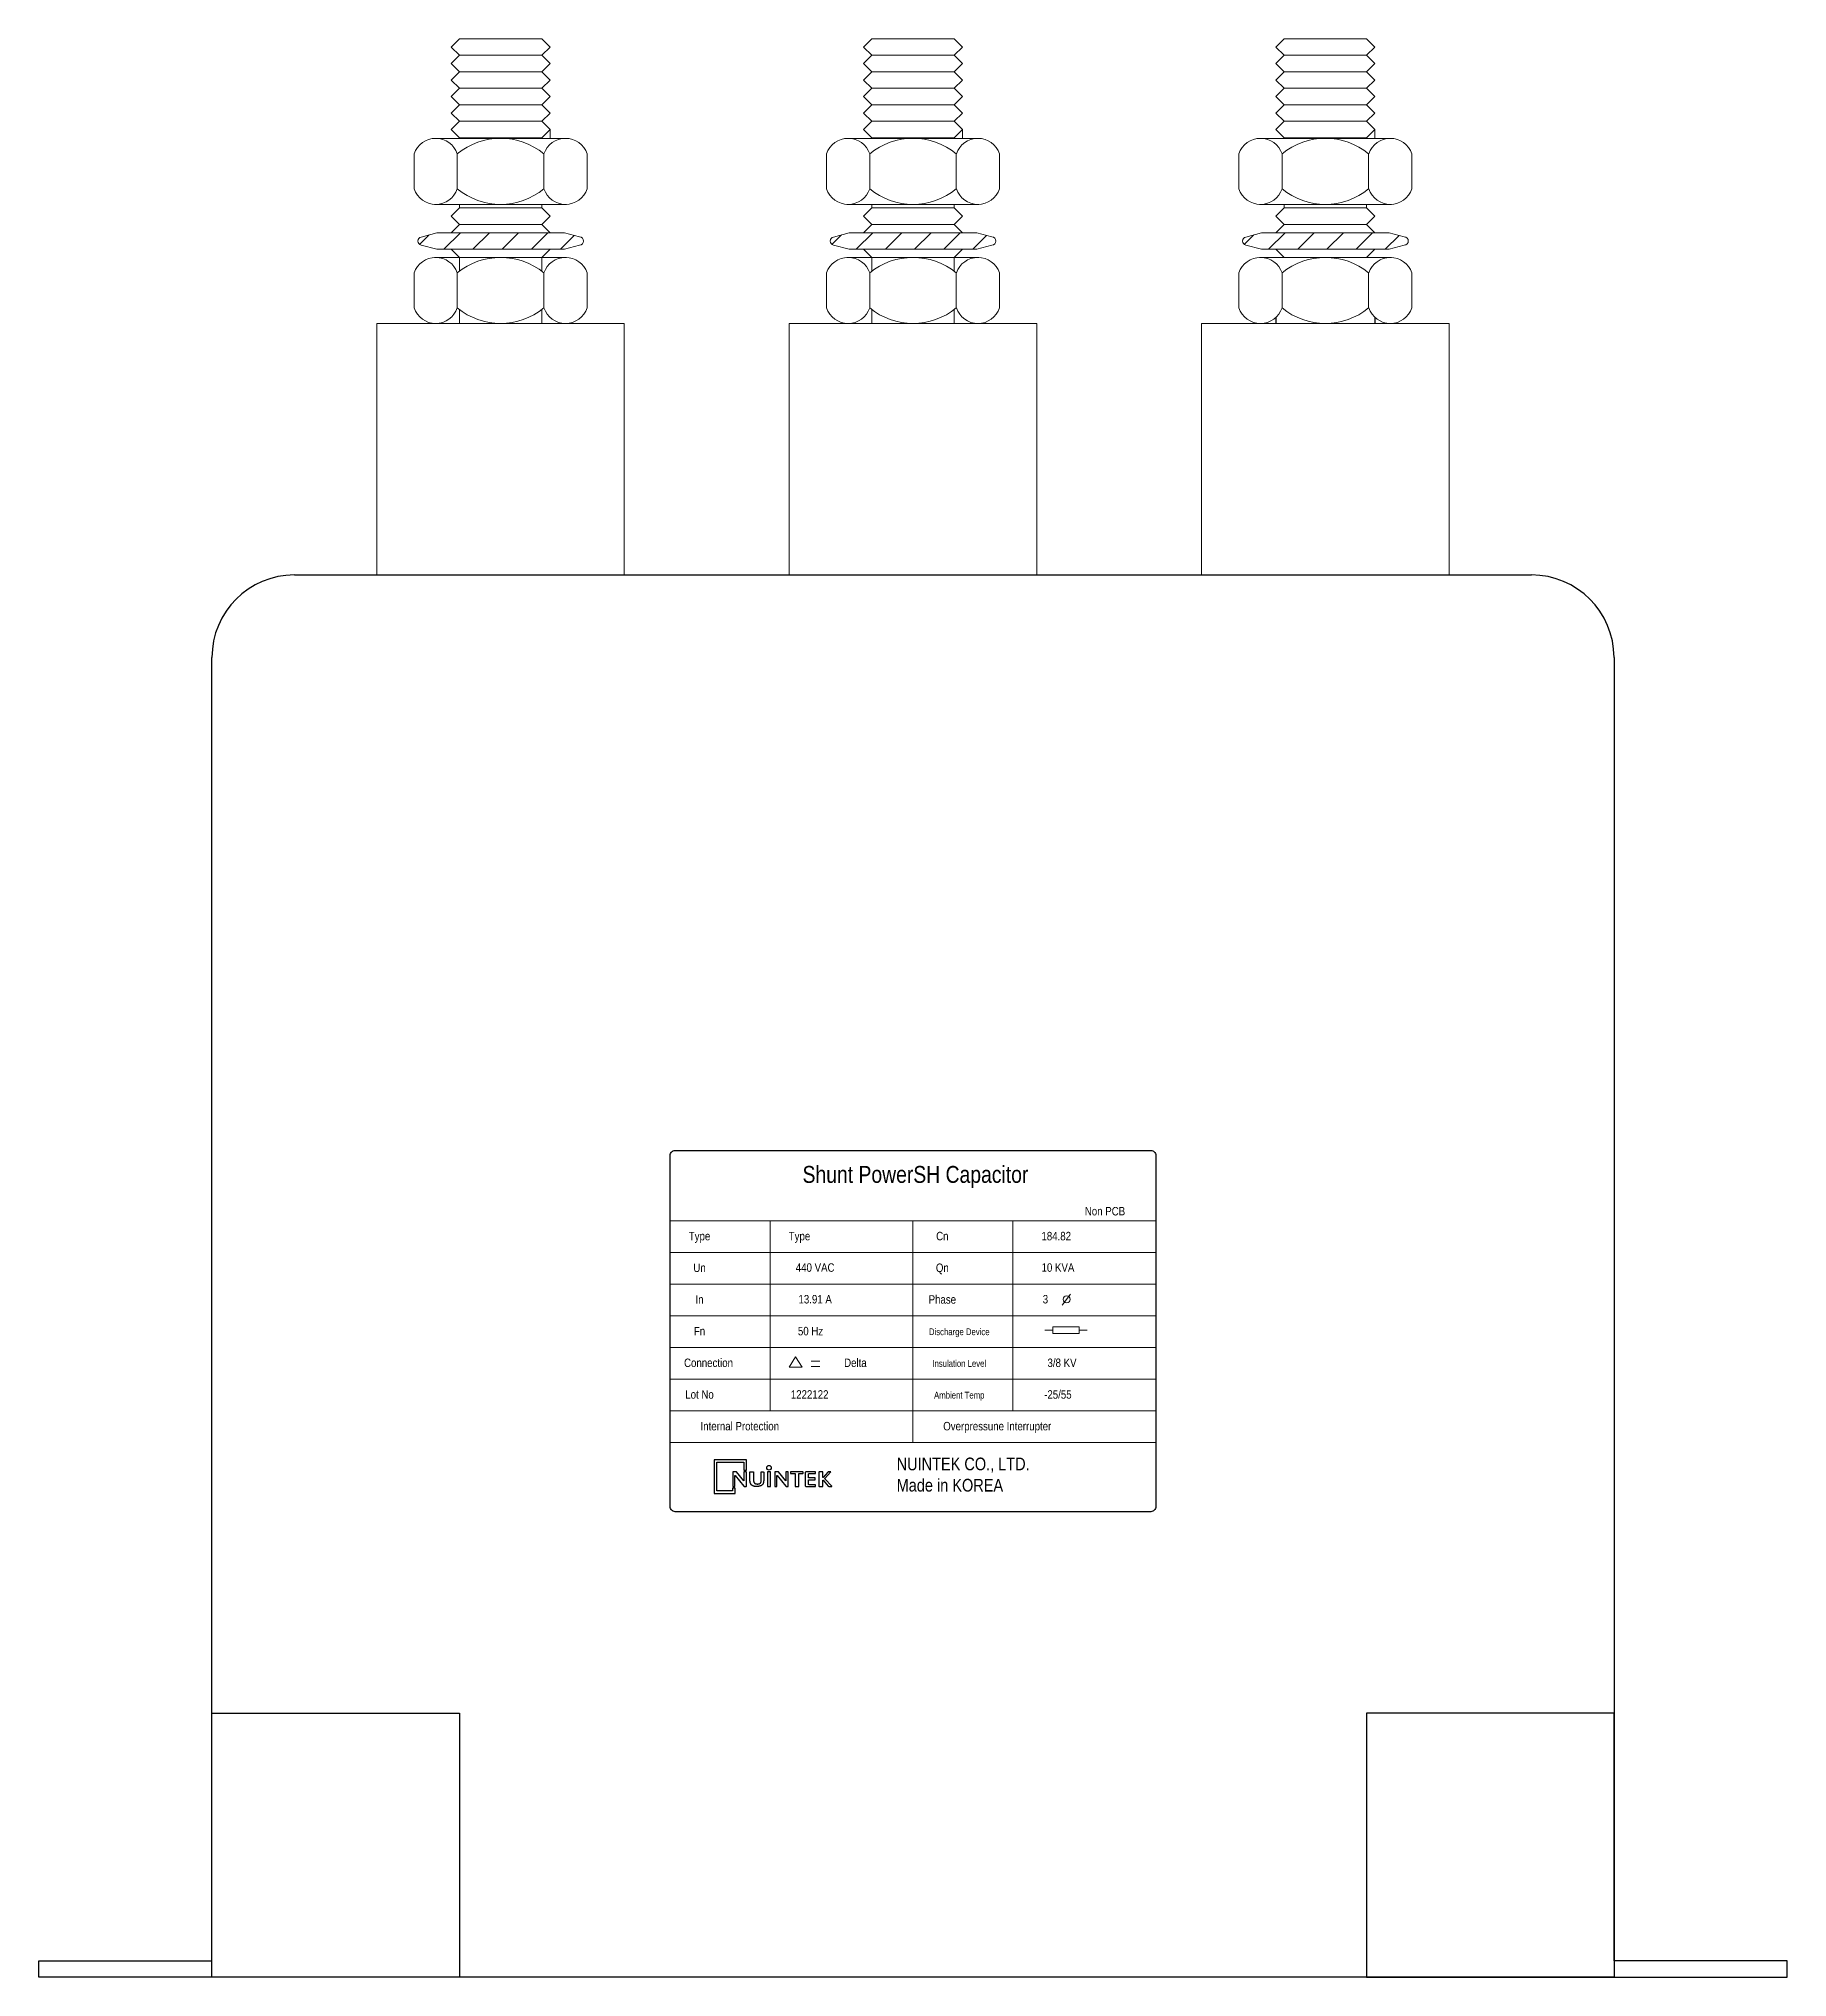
# Model space of a CAD drawing. Header units: millimetres. Extents: x 14 to 2169, y 59 to 467.
# Drawn here: x 13.6 to 225.6, y 58.8 to 293.8 of the extents above; entities that cross this region are included whole.
import ezdxf
from ezdxf.enums import TextEntityAlignment as Align

# ---------------------------------------------------------------- set-up
doc = ezdxf.new("R2010")
doc.units = ezdxf.units.MM
doc.layers.add('00', color=7, linetype='Continuous', lineweight=0)
doc.styles.add('Helvetica-Narrow', font='txt')

# ---------------------------------------------------------------- blocks, each defined once
blk = doc.blocks.new('Nuintek')
at = {"color": 150}
blk.add_lwpolyline([(1.82, 2.33), (1.82, 3.83), (-2.8, 3.83), (-2.8, 3.83), (-2.8, -0.99), (0.18, -0.99), (0.18, -0.23), (-0.18, -0.23), (-0.18, -0.63), (-2.44, -0.63), (-2.44, 3.47), (1.45, 3.47), (1.45, 2.33)], close=True, dxfattribs=at)
for points in [[(-0.11, 0), (0.11, 0, 0.414214), (0.15, 0.04), (0.15, 1.58, -0.70472), (0.17, 1.59), (1.45, 0.03, 0.224867), (1.51, 0), (1.75, 0, 0.414214), (1.79, 0.04), (1.79, 2.07, 0.414214), (1.75, 2.11), (1.49, 2.11, 0.414214), (1.45, 2.07), (1.45, 0.81, -0.706602), (1.43, 0.8), (0.4, 2.08, 0.226187), (0.34, 2.11), (-0.11, 2.11, 0.414214), (-0.15, 2.07), (-0.15, 0.04, 0.414214)], [(4.82, 2.07), (4.82, 0.04, 0.414214), (4.86, 0), (5.23, 0, 0.414214), (5.27, 0.04), (5.27, 2.07, 0.414214), (5.23, 2.11), (4.86, 2.11, 0.414214)], [(5.89, 0), (6.12, 0, 0.414214), (6.16, 0.04), (6.16, 1.58, -0.70472), (6.18, 1.59), (7.45, 0.03, 0.224867), (7.52, 0), (7.76, 0, 0.414214), (7.8, 0.04), (7.8, 2.07, 0.414214), (7.76, 2.11), (7.5, 2.11, 0.414214), (7.46, 2.07), (7.46, 0.81, -0.706602), (7.44, 0.8), (6.4, 2.08, 0.226187), (6.34, 2.11), (5.89, 2.11, 0.414214), (5.85, 2.07), (5.85, 0.04, 0.414214)], [(9.86, 2.11), (8.15, 2.11, 0.414214), (8.11, 2.07), (8.11, 1.89, 0.414214), (8.15, 1.85), (8.74, 1.85, -0.414214), (8.78, 1.81), (8.78, 0.04, 0.414214), (8.82, 0), (9.26, 0, 0.414214), (9.3, 0.04), (9.3, 1.81, -0.414214), (9.34, 1.85), (9.86, 1.85, 0.414214), (9.9, 1.89), (9.9, 2.07, 0.414214)], [(11.68, 2.11), (10.37, 2.11, 0.414214), (10.22, 1.96), (10.22, 0.15, 0.414214), (10.37, 0), (11.68, 0), (11.68, 0.26), (10.74, 0.26, -0.414214), (10.7, 0.3), (10.7, 0.94, -0.414214), (10.74, 0.98), (11.66, 0.98), (11.66, 1.24), (10.74, 1.24, -0.414214), (10.7, 1.28), (10.7, 1.81, -0.414214), (10.74, 1.85), (11.68, 1.85)], [(13.02, 1.14), (13.86, 2.07, 0.650559), (13.85, 2.11), (13.58, 2.11, 0.208632), (13.47, 2.06), (12.77, 1.31, -0.681762), (12.75, 1.31), (12.75, 2.07, 0.414214), (12.71, 2.11), (12.23, 2.11, 0.414214), (12.19, 2.07), (12.19, 0.04, 0.414214), (12.23, 0), (12.71, 0, 0.414214), (12.75, 0.04), (12.75, 0.88, -0.687152), (12.77, 0.89), (13.52, 0.05, 0.212465), (13.64, 0), (13.99, 0, 0.656311), (14.01, 0.04), (13.02, 1.09, -0.390361)]]:
    blk.add_lwpolyline(points, format="xyb", close=True, dxfattribs=at)
blk.add_circle((5.04, 2.69), 0.326, dxfattribs=at)
blk.add_rational_spline([(2.31, 0.85), (2.31, 0.53), (2.41, 0.3), (2.61, 0.16), (2.75, 0.05), (2.95, 0), (3.2, 0), (3.44, 0), (3.82, 0.05), (3.97, 0.16), (4.17, 0.3), (4.27, 0.53), (4.27, 0.85), (4.27, 1.26), (4.27, 1.66), (4.27, 2.07), (4.27, 2.09), (4.25, 2.11), (4.23, 2.11), (4.14, 2.11), (4.06, 2.11), (3.97, 2.11), (3.95, 2.11), (3.93, 2.09), (3.93, 2.07), (3.93, 1.66), (3.93, 1.25), (3.93, 0.83), (3.93, 0.69), (3.88, 0.57), (3.78, 0.48), (3.68, 0.4), (3.54, 0.36), (3.38, 0.36), (3.21, 0.36), (3.08, 0.4), (2.98, 0.48), (2.88, 0.57), (2.83, 0.69), (2.83, 0.83), (2.83, 1.25), (2.83, 1.66), (2.83, 2.07), (2.83, 2.08), (2.83, 2.09), (2.82, 2.1), (2.81, 2.11), (2.8, 2.11), (2.79, 2.11), (2.64, 2.11), (2.5, 2.11), (2.35, 2.11), (2.34, 2.11), (2.33, 2.11), (2.32, 2.1), (2.31, 2.09), (2.31, 2.08), (2.31, 2.07), (2.31, 1.66), (2.31, 1.26), (2.31, 0.85)], [1, 1, 1, 1, 1, 1, 1, 1, 1, 1, 1, 1, 1, 1, 1, 1, 0.804737854124, 0.804737854124, 1, 1, 1, 1, 0.804737854124, 0.804737854124, 1, 1, 1, 1, 1, 1, 1, 1, 1, 1, 1, 1, 1, 1, 1, 1, 1, 1, 1, 0.949253021674, 0.949253021674, 1, 0.949253021674, 0.949253021674, 1, 1, 1, 1, 0.949253021674, 0.949253021674, 1, 0.949253021674, 0.949253021674, 1, 1, 1, 1], degree=3, knots=[0, 0, 0, 0, 1, 1, 1, 2, 2, 2, 3, 3, 3, 4, 4, 4, 5, 5, 5, 6.570796, 6.570796, 6.570796, 7.570796, 7.570796, 7.570796, 9.141593, 9.141593, 9.141593, 10.141593, 10.141593, 10.141593, 11.141593, 11.141593, 11.141593, 12.141593, 12.141593, 12.141593, 13.141593, 13.141593, 13.141593, 14.141593, 14.141593, 14.141593, 15.141593, 15.141593, 15.141593, 15.926991, 15.926991, 15.926991, 16.712389, 16.712389, 16.712389, 17.712389, 17.712389, 17.712389, 18.497787, 18.497787, 18.497787, 19.283185, 19.283185, 19.283185, 20.283185, 20.283185, 20.283185, 20.283185], dxfattribs=at)
blk = doc.blocks.new('*U466')
at = {"color": 74, "lineweight": 5}
for p, q in [((-55, 111.37), (-56, 112.37)), ((-45, 111.37), (-55, 111.37)), ((-45, 111.37), (-44, 112.37)), ((-5, 111.37), (-6, 112.37)), ((5, 111.37), (-5, 111.37)), ((5, 111.37), (6, 112.37)), ((45, 111.37), (44, 112.37)), ((55, 111.37), (45, 111.37)), ((55, 111.37), (56, 112.37)), ((-55, 109.37), (-56, 110.37)), ((-55, 107.37), (-56, 108.37)), ((-55, 107.37), (-56, 108.37)), ((-45, 109.37), (-55, 109.37)), ((-45, 109.37), (-44, 110.37)), ((-45, 107.37), (-44, 108.37)), ((-45, 107.37), (-44, 108.37)), ((-5, 109.37), (-6, 110.37)), ((-5, 107.37), (-6, 108.37)), ((-5, 107.37), (-6, 108.37)), ((5, 109.37), (-5, 109.37)), ((5, 109.37), (6, 110.37)), ((5, 107.37), (6, 108.37)), ((5, 107.37), (6, 108.37)), ((45, 109.37), (44, 110.37)), ((45, 107.37), (44, 108.37)), ((45, 107.37), (44, 108.37)), ((55, 109.37), (45, 109.37)), ((55, 109.37), (56, 110.37)), ((55, 107.37), (56, 108.37)), ((55, 107.37), (56, 108.37)), ((-55, 105.37), (-56, 106.37)), ((-55, 105.37), (-56, 106.37)), ((-45, 107.37), (-55, 107.37)), ((-45, 107.37), (-55, 107.37)), ((-45, 105.37), (-44, 106.37)), ((-45, 105.37), (-44, 106.37)), ((-5, 105.37), (-6, 106.37)), ((-5, 105.37), (-6, 106.37)), ((5, 107.37), (-5, 107.37)), ((5, 107.37), (-5, 107.37)), ((5, 105.37), (6, 106.37)), ((5, 105.37), (6, 106.37)), ((45, 105.37), (44, 106.37)), ((45, 105.37), (44, 106.37)), ((55, 107.37), (45, 107.37)), ((55, 107.37), (45, 107.37)), ((55, 105.37), (56, 106.37)), ((55, 105.37), (56, 106.37)), ((-55, 103.37), (-56, 104.37)), ((-45, 105.37), (-55, 105.37)), ((-45, 105.37), (-55, 105.37)), ((-45, 103.37), (-44, 104.37)), ((-5, 103.37), (-6, 104.37)), ((5, 105.37), (-5, 105.37)), ((5, 105.37), (-5, 105.37)), ((5, 103.37), (6, 104.37)), ((45, 103.37), (44, 104.37)), ((55, 105.37), (45, 105.37)), ((55, 105.37), (45, 105.37)), ((55, 103.37), (56, 104.37)), ((-55, 101.37), (-56, 102.37)), ((-45, 103.37), (-55, 103.37)), ((-45, 101.37), (-55, 101.37)), ((-45, 101.37), (-44, 102.37)), ((-5, 101.37), (-6, 102.37)), ((5, 103.37), (-5, 103.37)), ((5, 101.37), (-5, 101.37)), ((5, 101.37), (6, 102.37)), ((45, 101.37), (44, 102.37)), ((55, 103.37), (45, 103.37)), ((55, 101.37), (45, 101.37)), ((55, 101.37), (56, 102.37)), ((-55, 90.86), (-56, 91.86)), ((-55, 92.86), (-55, 93.3)), ((-45, 92.86), (-55, 92.86)), ((-45, 92.86), (-45, 93.3)), ((-45, 90.86), (-44, 91.86)), ((-5, 90.86), (-6, 91.86)), ((-5, 92.86), (-5, 93.3)), ((5, 92.86), (-5, 92.86)), ((5, 92.86), (5, 93.3)), ((5, 90.86), (6, 91.86)), ((45, 90.86), (44, 91.86)), ((45, 92.86), (45, 93.3)), ((55, 92.86), (45, 92.86)), ((55, 92.86), (55, 93.3)), ((55, 90.86), (56, 91.86)), ((-59.83, 88.44), (-58.66, 89.6)), ((-57.75, 89.85), (-59.65, 89.34)), ((-57.75, 89.85), (-55.5, 89.85)), ((-57.75, 89.85), (-42.25, 89.85)), ((-56.88, 87.85), (-54.88, 89.85)), ((-55.99, 89.85), (-56, 89.86)), ((-55.99, 89.85), (-56, 89.86)), ((-45, 90.86), (-55, 90.86)), ((-53.35, 87.85), (-51.35, 89.85)), ((-49.81, 87.85), (-47.81, 89.85)), ((-46.27, 87.85), (-44.27, 89.85)), ((-42.25, 89.85), (-44.5, 89.85)), ((-44.01, 89.85), (-44, 89.86)), ((-44.01, 89.85), (-44, 89.86)), ((-42.74, 87.85), (-41.07, 89.52)), ((-40.44, 89.35), (-42.25, 89.85)), ((-9.83, 88.44), (-8.66, 89.6)), ((-7.75, 89.85), (-9.65, 89.34)), ((-7.75, 89.85), (7.75, 89.85)), ((-7.75, 89.85), (-5.5, 89.85)), ((-6.88, 87.85), (-4.88, 89.85)), ((-5.99, 89.85), (-6, 89.86)), ((-5.99, 89.85), (-6, 89.86)), ((5, 90.86), (-5, 90.86)), ((-3.35, 87.85), (-1.35, 89.85)), ((0.19, 87.85), (2.19, 89.85)), ((3.73, 87.85), (5.73, 89.85)), ((7.75, 89.85), (5.5, 89.85)), ((5.99, 89.85), (6, 89.86)), ((5.99, 89.85), (6, 89.86)), ((7.26, 87.85), (8.93, 89.52)), ((9.56, 89.35), (7.75, 89.85)), ((40.17, 88.44), (41.34, 89.6)), ((42.25, 89.85), (40.35, 89.34)), ((42.25, 89.85), (44.5, 89.85)), ((42.25, 89.85), (57.75, 89.85)), ((43.12, 87.85), (45.12, 89.85)), ((44.01, 89.85), (44, 89.86)), ((44.01, 89.85), (44, 89.86)), ((55, 90.86), (45, 90.86)), ((46.65, 87.85), (48.65, 89.85)), ((50.19, 87.85), (52.19, 89.85)), ((53.73, 87.85), (55.73, 89.85)), ((57.75, 89.85), (55.5, 89.85)), ((55.99, 89.85), (56, 89.86)), ((55.99, 89.85), (56, 89.86)), ((57.26, 87.85), (58.93, 89.52)), ((59.56, 89.35), (57.75, 89.85)), ((-57.75, 87.85), (-59.65, 88.36)), ((-55.5, 87.85), (-57.75, 87.85)), ((-42.25, 87.85), (-57.75, 87.85)), ((-55, 86.86), (-56, 87.86)), ((-45, 86.86), (-44, 87.86)), ((-45, 86.86), (-44, 87.86)), ((-42.25, 87.85), (-44.5, 87.85)), ((-40.44, 88.35), (-42.25, 87.85)), ((-7.75, 87.85), (-9.65, 88.36)), ((7.75, 87.85), (-7.75, 87.85)), ((-5.5, 87.85), (-7.75, 87.85)), ((-5, 86.86), (-6, 87.86)), ((5, 86.86), (6, 87.86)), ((5, 86.86), (6, 87.86)), ((7.75, 87.85), (5.5, 87.85)), ((9.56, 88.35), (7.75, 87.85)), ((42.25, 87.85), (40.35, 88.36)), ((44.5, 87.85), (42.25, 87.85)), ((57.75, 87.85), (42.25, 87.85)), ((45, 86.86), (44, 87.86)), ((55, 86.86), (56, 87.86)), ((55, 86.86), (56, 87.86)), ((57.75, 87.85), (55.5, 87.85)), ((59.56, 88.35), (57.75, 87.85)), ((-60.5, 80.74), (-60.5, 84.99)), ((-55, 86.86), (-55, 85.19)), ((-45, 86.86), (-55, 86.86)), ((-45, 86.86), (-55, 86.86)), ((-45, 86.86), (-45, 85.19)), ((-39.5, 80.74), (-39.5, 84.99)), ((-10.5, 80.74), (-10.5, 84.99)), ((-5, 86.86), (-5, 85.19)), ((5, 86.86), (-5, 86.86)), ((5, 86.86), (-5, 86.86)), ((5, 86.86), (5, 85.19)), ((10.5, 80.74), (10.5, 84.99)), ((39.5, 80.74), (39.5, 84.99)), ((55, 86.86), (45, 86.86)), ((55, 86.86), (45, 86.86)), ((60.5, 80.74), (60.5, 84.99)), ((-55, 80.54), (-55, 78.86)), ((-45, 80.54), (-45, 78.86)), ((-5, 80.54), (-5, 78.86)), ((5, 80.54), (5, 78.86)), ((-35, 78.86), (-65, 78.86)), ((-65, 78.86), (-65, 48.37)), ((-35, 48.37), (-35, 78.86)), ((15, 78.86), (-15, 78.86)), ((-15, 78.86), (-15, 48.37)), ((-15, 78.86), (-15, 48.37)), ((-15, 78.86), (-15, 48.37)), ((15, 48.37), (15, 78.86)), ((15, 48.37), (15, 78.86)), ((15, 48.37), (15, 78.86)), ((65, 78.86), (35, 78.86)), ((35, 78.86), (35, 48.37)), ((35, 78.86), (35, 48.37)), ((35, 78.86), (35, 48.37)), ((65, 48.37), (65, 78.86)), ((65, 48.37), (65, 78.86)), ((65, 48.37), (65, 78.86)), ((-35, 48.37), (-35, 76.86)), ((15, 48.37), (15, 76.86)), ((15, 48.37), (15, 76.86)), ((15, 48.37), (15, 76.86)), ((65, 48.37), (65, 76.86)), ((65, 48.37), (65, 76.86)), ((65, 48.37), (65, 76.86)), ((-50, 48.37), (-35, 48.37)), ((0, 48.37), (15, 48.37)), ((0, 48.37), (15, 48.37)), ((0, 48.37), (15, 48.37)), ((50, 48.37), (65, 48.37)), ((50, 48.37), (65, 48.37)), ((50, 48.37), (65, 48.37)), ((0, -21.39), (12, -21.39)), ((0, -21.39), (12, -21.39)), ((0, -21.39), (12, -21.39))]:
    blk.add_line(p, q, dxfattribs=at)
at = {"color": 74}
for p, q in [((44, 79.59), (44, 78.86)), ((56.01, 79.58), (56.01, 78.86)), ((-75, 48.37), (75, 48.37)), ((-75, 48.37), (75, 48.37)), ((-85, -121.63), (-85, 38.37)), ((85, 38.37), (85, -121.63)), ((-85, -119.63), (-85, -89.63)), ((-85, -89.63), (-55, -89.63)), ((-55, -89.63), (-55, -121.63)), ((55, -89.63), (55, -121.63)), ((85, -89.63), (55, -89.63)), ((85, -119.63), (85, -89.63)), ((-106, -121.63), (-106, -119.63)), ((-106, -119.63), (-85, -119.63)), ((106, -119.63), (85, -119.63)), ((106, -121.63), (106, -119.63)), ((-55, -121.63), (-106, -121.63)), ((85, -121.63), (-85, -121.63)), ((55, -121.63), (106, -121.63))]:
    blk.add_line(p, q, dxfattribs=at)
at = {"lineweight": 9}
for p, q in [((-29.44, -29.94), (29.44, -29.94)), ((-17.32, -29.94), (-17.32, -52.98)), ((0, -29.94), (0, -56.82)), ((12.12, -29.94), (12.12, -52.98)), ((-29.44, -33.78), (29.44, -33.78)), ((-29.44, -37.62), (29.44, -37.62)), ((18.1, -40.15), (19.11, -38.81)), ((-29.44, -41.46), (29.44, -41.46)), ((16.96, -43.18), (15.99, -43.18)), ((20.17, -43.18), (21.14, -43.18)), ((-29.44, -45.3), (29.44, -45.3)), ((-12.33, -46.95), (-11.3, -46.95)), ((-29.44, -49.14), (29.44, -49.14)), ((-12.33, -47.6), (-11.3, -47.6)), ((-29.44, -52.98), (29.44, -52.98)), ((-29.44, -56.82), (29.44, -56.82))]:
    blk.add_line(p, q, dxfattribs=at)
at = {"color": 150}
blk.add_lwpolyline([(-28.83, -21.39), (28.83, -21.39, -0.414214), (29.44, -22), (29.44, -64.57, -0.414214), (28.83, -65.19), (-28.83, -65.19, -0.414214), (-29.44, -64.57), (-29.44, -22, -0.414214)], format="xyb", close=True, dxfattribs=at)
at = {"lineweight": 9}
blk.add_lwpolyline([(16.96, -43.57), (20.17, -43.57), (20.17, -42.79), (16.96, -42.79)], close=True, dxfattribs=at)
blk.add_lwpolyline([(-15, -47.65), (-13.44, -47.65), (-14.26, -46.41), (-15, -47.65)], dxfattribs=at)
blk.add_circle((18.63, -39.45), 0.432, dxfattribs=at)
at = {"color": 74, "lineweight": 5}
for centre, start, end in [((-59.54, 88.85), 102.246, 257.754), ((-40.44, 88.85), 270, 90), ((-9.54, 88.85), 102.246, 257.754), ((9.56, 88.85), 270, 90), ((40.46, 88.85), 102.246, 257.754), ((59.56, 88.85), 270, 90)]:
    blk.add_arc(centre, 0.5, start, end, dxfattribs=at)
at = {"color": 74}
for centre, start, end in [((-75, 38.37), 90, 180), ((75, 38.37), 0, 90)]:
    blk.add_arc(centre, 10, start, end, dxfattribs=at)
at = {"layer": '00', "color": 74, "lineweight": 5}
for p, q in [((-56, 112.37), (-55, 113.37)), ((-55, 113.37), (-45, 113.37)), ((-44, 112.37), (-45, 113.37)), ((-6, 112.37), (-5, 113.37)), ((-5, 113.37), (5, 113.37)), ((6, 112.37), (5, 113.37)), ((44, 112.37), (45, 113.37)), ((45, 113.37), (55, 113.37)), ((56, 112.37), (55, 113.37)), ((-56, 110.37), (-55, 111.37)), ((-55, 111.37), (-45, 111.37)), ((-44, 110.37), (-45, 111.37)), ((-6, 110.37), (-5, 111.37)), ((-5, 111.37), (5, 111.37)), ((6, 110.37), (5, 111.37)), ((44, 110.37), (45, 111.37)), ((45, 111.37), (55, 111.37)), ((56, 110.37), (55, 111.37)), ((-56, 108.37), (-55, 109.37)), ((-56, 108.37), (-55, 109.37)), ((-55, 109.37), (-45, 109.37)), ((-55, 109.37), (-45, 109.37)), ((-44, 108.37), (-45, 109.37)), ((-44, 108.37), (-45, 109.37)), ((-6, 108.37), (-5, 109.37)), ((-6, 108.37), (-5, 109.37)), ((-5, 109.37), (5, 109.37)), ((-5, 109.37), (5, 109.37)), ((6, 108.37), (5, 109.37)), ((6, 108.37), (5, 109.37)), ((44, 108.37), (45, 109.37)), ((44, 108.37), (45, 109.37)), ((45, 109.37), (55, 109.37)), ((45, 109.37), (55, 109.37)), ((56, 108.37), (55, 109.37)), ((56, 108.37), (55, 109.37)), ((-56, 106.37), (-55, 107.37)), ((-56, 106.37), (-55, 107.37)), ((-55, 107.37), (-45, 107.37)), ((-55, 107.37), (-45, 107.37)), ((-44, 106.37), (-45, 107.37)), ((-44, 106.37), (-45, 107.37)), ((-6, 106.37), (-5, 107.37)), ((-6, 106.37), (-5, 107.37)), ((-5, 107.37), (5, 107.37)), ((-5, 107.37), (5, 107.37)), ((6, 106.37), (5, 107.37)), ((6, 106.37), (5, 107.37)), ((44, 106.37), (45, 107.37)), ((44, 106.37), (45, 107.37)), ((45, 107.37), (55, 107.37)), ((45, 107.37), (55, 107.37)), ((56, 106.37), (55, 107.37)), ((56, 106.37), (55, 107.37)), ((-56, 104.37), (-55, 105.37)), ((-55, 105.37), (-45, 105.37)), ((-44, 104.37), (-45, 105.37)), ((-6, 104.37), (-5, 105.37)), ((-5, 105.37), (5, 105.37)), ((6, 104.37), (5, 105.37)), ((44, 104.37), (45, 105.37)), ((45, 105.37), (55, 105.37)), ((56, 104.37), (55, 105.37)), ((-42, 101.3), (-58, 101.3)), ((-58, 101.3), (-43.99, 101.3)), ((-56, 102.37), (-55, 103.37)), ((-55, 103.37), (-45, 103.37)), ((-44, 102.37), (-45, 103.37)), ((-44, 101.3), (-44, 102.37)), ((-8, 101.3), (6.01, 101.3)), ((8, 101.3), (-8, 101.3)), ((-6, 102.37), (-5, 103.37)), ((-5, 103.37), (5, 103.37)), ((6, 102.37), (5, 103.37)), ((6, 101.3), (6, 102.37)), ((42, 101.3), (56.01, 101.3)), ((58, 101.3), (42, 101.3)), ((44, 102.37), (45, 103.37)), ((45, 103.37), (55, 103.37)), ((56, 102.37), (55, 103.37)), ((56, 101.3), (56, 102.37)), ((-60.5, 99.42), (-60.5, 95.18)), ((-55.25, 95.18), (-55.25, 99.42)), ((-44.75, 95.18), (-44.75, 99.42)), ((-39.5, 99.42), (-39.5, 95.18)), ((-10.5, 99.42), (-10.5, 95.18)), ((-5.25, 95.18), (-5.25, 99.42)), ((5.25, 95.18), (5.25, 99.42)), ((10.5, 99.42), (10.5, 95.18)), ((39.5, 99.42), (39.5, 95.18)), ((44.75, 95.18), (44.75, 99.42)), ((55.25, 95.18), (55.25, 99.42)), ((60.5, 99.42), (60.5, 95.18)), ((-42, 93.3), (-58, 93.3)), ((-56, 91.86), (-55, 92.86)), ((-55, 92.86), (-45, 92.86)), ((-44, 91.86), (-45, 92.86)), ((8, 93.3), (-8, 93.3)), ((-6, 91.86), (-5, 92.86)), ((-5, 92.86), (5, 92.86)), ((6, 91.86), (5, 92.86)), ((58, 93.3), (42, 93.3)), ((44, 91.86), (45, 92.86)), ((45, 92.86), (55, 92.86)), ((56, 91.86), (55, 92.86)), ((-56, 89.86), (-55, 90.86)), ((-56, 89.86), (-55, 90.86)), ((-55, 90.86), (-45, 90.86)), ((-55, 90.86), (-45, 90.86)), ((-44, 89.86), (-45, 90.86)), ((-44, 89.86), (-45, 90.86)), ((-6, 89.86), (-5, 90.86)), ((-6, 89.86), (-5, 90.86)), ((-5, 90.86), (5, 90.86)), ((-5, 90.86), (5, 90.86)), ((6, 89.86), (5, 90.86)), ((6, 89.86), (5, 90.86)), ((44, 89.86), (45, 90.86)), ((44, 89.86), (45, 90.86)), ((45, 90.86), (55, 90.86)), ((45, 90.86), (55, 90.86)), ((56, 89.86), (55, 90.86)), ((56, 89.86), (55, 90.86)), ((-60.5, 80.74), (-60.5, 84.99)), ((-60.5, 84.99), (-60.5, 80.74)), ((-58, 86.86), (-43.99, 86.86)), ((-42, 86.86), (-58, 86.86)), ((-55.25, 80.74), (-55.25, 84.99)), ((-55, 86.86), (-45, 86.86)), ((-44.75, 80.74), (-44.75, 84.99)), ((-39.5, 80.74), (-39.5, 84.99)), ((-39.5, 84.99), (-39.5, 80.74)), ((-10.5, 84.99), (-10.5, 80.74)), ((-10.5, 80.74), (-10.5, 84.99)), ((8, 86.86), (-8, 86.86)), ((-8, 86.86), (6.01, 86.86)), ((-5.25, 80.74), (-5.25, 84.99)), ((-5, 86.86), (5, 86.86)), ((5.25, 80.74), (5.25, 84.99)), ((10.5, 84.99), (10.5, 80.74)), ((10.5, 80.74), (10.5, 84.99)), ((39.5, 84.99), (39.5, 80.74)), ((39.5, 80.74), (39.5, 84.99)), ((58, 86.86), (42, 86.86)), ((42, 86.86), (56.01, 86.86)), ((44.75, 80.74), (44.75, 84.99)), ((45, 86.86), (55, 86.86)), ((55.25, 80.74), (55.25, 84.99)), ((60.5, 84.99), (60.5, 80.74)), ((60.5, 80.74), (60.5, 84.99)), ((-42, 78.86), (-58, 78.86)), ((-42, 78.86), (-58, 78.86)), ((-56.01, 78.86), (-43.99, 78.86)), ((8, 78.86), (-8, 78.86)), ((8, 78.86), (-8, 78.86)), ((-6.01, 78.86), (6.01, 78.86)), ((58, 78.86), (42, 78.86)), ((58, 78.86), (42, 78.86)), ((43.99, 78.86), (56.01, 78.86))]:
    blk.add_line(p, q, dxfattribs=at)
for centre, radius, start, end in [((-57.87, 98.53), 2.77, 18.8098, 161.1902), ((-50, 93.02), 8.28, 50.6699, 129.3301), ((-42.12, 98.53), 2.77, 18.8098, 161.1902), ((-7.87, 98.53), 2.77, 18.8098, 161.1902), ((0, 93.02), 8.28, 50.6699, 129.3301), ((7.88, 98.53), 2.77, 18.8098, 161.1902), ((42.13, 98.53), 2.77, 18.8098, 161.1902), ((50, 93.02), 8.28, 50.6699, 129.3301), ((57.88, 98.53), 2.77, 18.8098, 161.1902), ((-57.87, 96.07), 2.77, 198.8098, 341.1902), ((-50, 101.58), 8.28, 230.6699, 309.3301), ((-42.12, 96.07), 2.77, 198.8098, 341.1902), ((-7.87, 96.07), 2.77, 198.8098, 341.1902), ((0, 101.58), 8.28, 230.6699, 309.3301), ((7.88, 96.07), 2.77, 198.8098, 341.1902), ((42.13, 96.07), 2.77, 198.8098, 341.1902), ((50, 101.58), 8.28, 230.6699, 309.3301), ((57.88, 96.07), 2.77, 198.8098, 341.1902), ((-57.87, 84.09), 2.77, 18.8098, 161.1902), ((-50, 78.58), 8.28, 50.6699, 129.3301), ((-42.12, 84.09), 2.77, 18.8098, 161.1902), ((-7.87, 84.09), 2.77, 18.8098, 161.1902), ((0, 78.58), 8.28, 50.6699, 129.3301), ((7.88, 84.09), 2.77, 18.8098, 161.1902), ((42.13, 84.09), 2.77, 18.8098, 161.1902), ((50, 78.58), 8.28, 50.6699, 129.3301), ((57.88, 84.09), 2.77, 18.8098, 161.1902), ((-57.87, 81.63), 2.77, 198.8098, 341.1902), ((-57.87, 81.63), 2.77, 198.8098, 341.1902), ((-50, 87.15), 8.28, 230.6699, 309.3301), ((-50, 87.15), 8.28, 230.6699, 309.3301), ((-42.12, 81.63), 2.77, 198.8098, 341.1902), ((-42.12, 81.63), 2.77, 198.8098, 341.1902), ((-7.87, 81.63), 2.77, 198.8098, 341.1902), ((-7.87, 81.63), 2.77, 198.8098, 341.1902), ((0, 87.15), 8.28, 230.6699, 309.3301), ((0, 87.15), 8.28, 230.6699, 309.3301), ((7.88, 81.63), 2.77, 198.8098, 341.1902), ((7.88, 81.63), 2.77, 198.8098, 341.1902), ((42.13, 81.63), 2.77, 198.8098, 341.1902), ((42.13, 81.63), 2.77, 198.8098, 341.1902), ((50, 87.15), 8.28, 230.6699, 309.3301), ((50, 87.15), 8.28, 230.6699, 309.3301), ((57.88, 81.63), 2.77, 198.8098, 341.1902), ((57.88, 81.63), 2.77, 198.8098, 341.1902)]:
    blk.add_arc(centre, radius, start, end, dxfattribs=at)
at = {"xscale": 0.8469964196410728, "yscale": 0.8469964196410728, "zscale": 0.8469964196410728}
blk.add_blockref('Nuintek', (-21.72, -62.14), dxfattribs=at)
at = {"style": 'Helvetica-Narrow'}
for s, height, p in [('Shunt PowerSH Capacitor', 2.048, (0.3, -24.3)), ('Non PCB', 1.024, (23.28, -28.76)), ('Type', 1.024, (-25.88, -31.78)), ('Type', 1.024, (-13.76, -31.78)), ('Cn', 1.024, (3.56, -31.78)), ('184.82', 1.024, (17.37, -31.78)), ('Un', 1.024, (-25.88, -35.62)), ('Qn', 1.024, (3.56, -35.62)), ('In', 1.024, (-25.88, -39.46)), ('13.91 A', 1.024, (-11.86, -39.43)), ('Phase', 1.024, (3.56, -39.46)), ('3', 1.02, (16.06, -39.43)), ('Fn', 1.024, (-25.88, -43.3)), ('50 Hz', 1.024, (-12.42, -43.3)), ('Discharge Device', 0.8192, (5.61, -43.38)), ('Connection', 1.024, (-24.79, -47.14)), ('Delta', 1.024, (-6.98, -47.14)), ('Insulation Level', 0.8192, (5.61, -47.22)), ('3/8 KV', 1.024, (18.07, -47.14)), ('Lot No', 1.024, (-25.88, -50.98)), ('1222122', 1.024, (-12.53, -50.98)), ('Ambient Temp', 0.8192, (5.61, -51.06)), ('-25/55', 1.024, (17.57, -50.98)), ('Internal Protection', 1.024, (-21, -54.82)), ('Overpressune Interrupter', 1.024, (10.22, -54.82))]:
    blk.add_text(s, height=height, dxfattribs=at).set_placement(p, align=Align.MIDDLE_CENTER)
at = {"color": 1, "style": 'Helvetica-Narrow'}
for s, p in [('440 VAC', (-11.86, -35.59)), ('10 KVA', (17.58, -35.59))]:
    blk.add_text(s, height=1.024, dxfattribs=at).set_placement(p, align=Align.MIDDLE_CENTER)
at = {"style": 'Helvetica-Narrow'}
for s, p in [('NUINTEK CO., LTD.', (-1.98, -59.4)), ('Made in KOREA', (-1.98, -61.98))]:
    blk.add_text(s, height=1.536, dxfattribs=at).set_placement(p, align=Align.MIDDLE_LEFT)

msp = doc.modelspace()

# ---------------------------------------------------------------- block references
msp.add_blockref('*U466', (119.55, 180.43))

doc.saveas('drawing.dxf')
